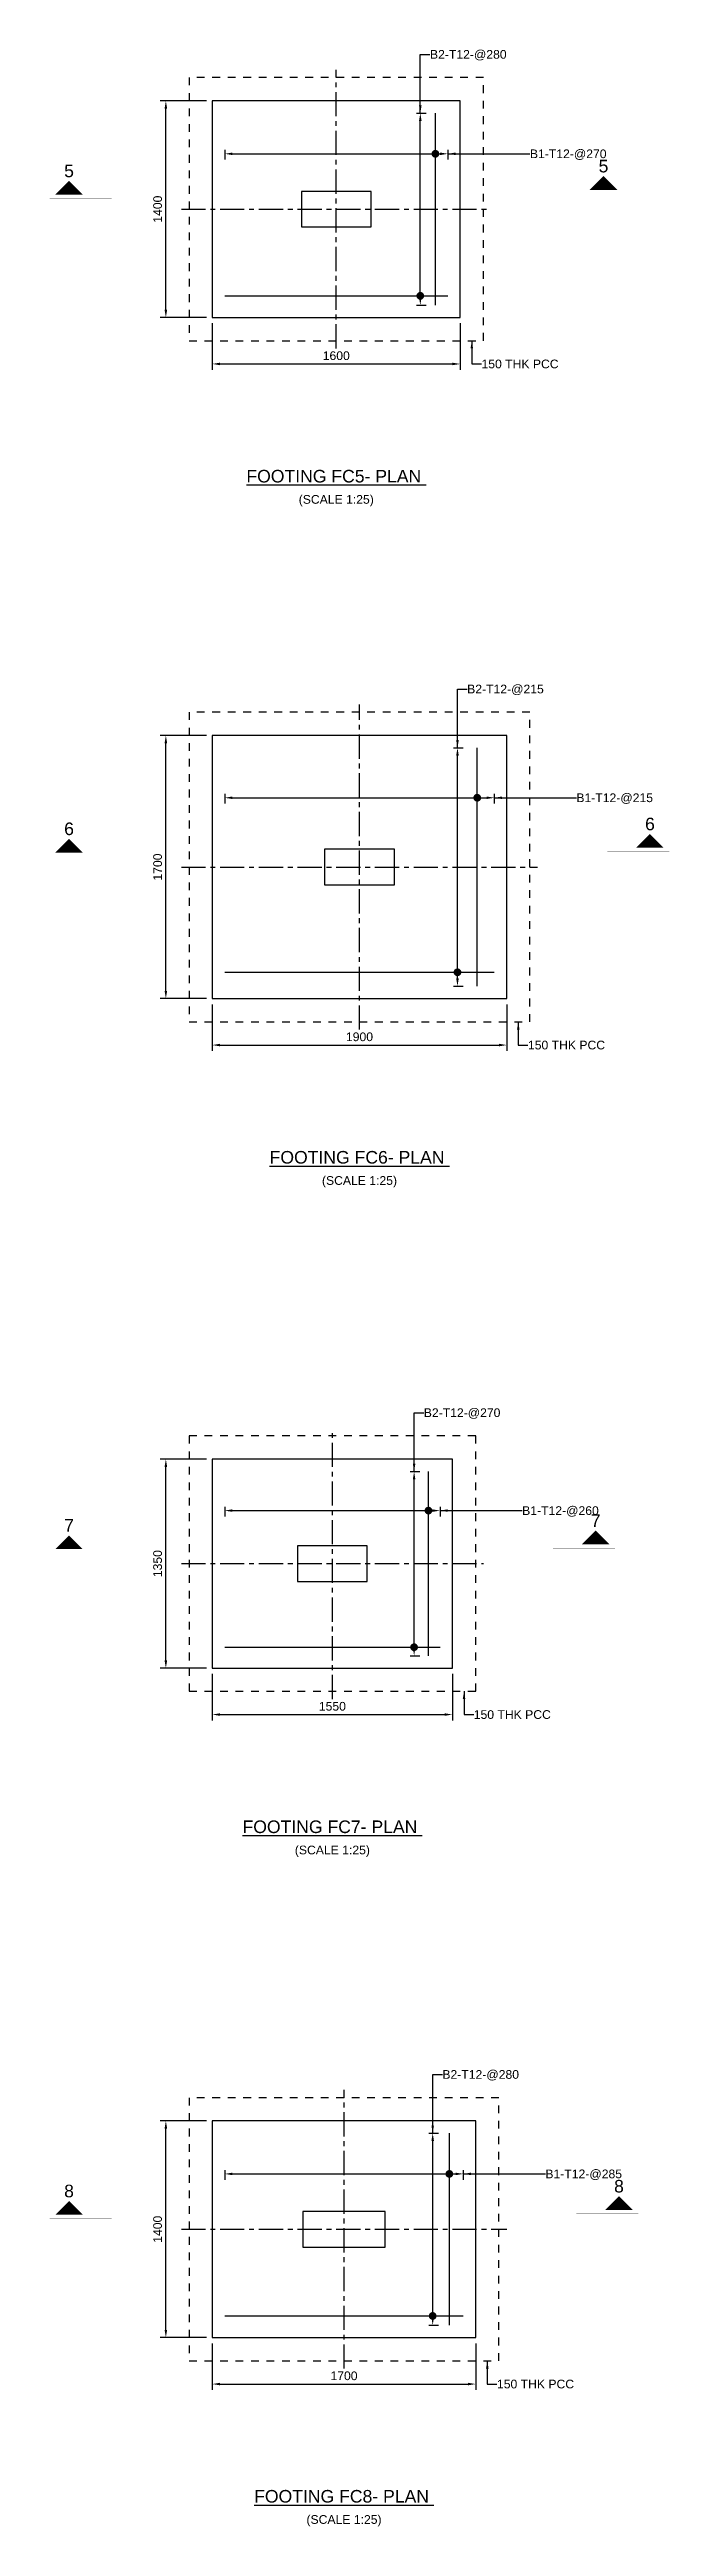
# Model space of a CAD drawing. Header units: inches. Extents: x -3602 to 70100, y -209600 to 630.
# Drawn here: x -3602 to 12402, y -134980 to -70976 of the extents above; entities that cross this region are included whole.
import ezdxf
from ezdxf.enums import TextEntityAlignment as Align

# ---------------------------------------------------------------- set-up
doc = ezdxf.new("R2010")
doc.units = ezdxf.units.IN
doc.header["$LTSCALE"] = 1000
doc.header["$MEASUREMENT"] = 0
doc.linetypes.add('Cline', pattern=[1, 0.625, -0.125, 0.125, -0.125])
doc.linetypes.add('Dashed', pattern=[0.6, 0.2, -0.2, 0.2])
for name, color, linetype in [('Center Line', 1, 'Continuous'), ('Column', 6, 'Continuous'), ('Dim', 31, 'Continuous'), ('Footing', 7, 'Continuous'), ('Labels', 4, 'Continuous'), ('PCC', 2, 'Continuous'), ('Reinforcement', 4, 'Continuous'), ('Section Mark', 5, 'Continuous'), ('Solid', 25, 'Continuous'), ('Text', 31, 'Continuous')]:
    doc.layers.add(name, color=color, linetype=linetype)
doc.styles.add('SC-FTG1', font='SansSerif')
doc.styles.add('SC-FTG2', font='SansSerif')
doc.dimstyles.new('RccFooting', dxfattribs={"dimtxt": 225, "dimasz": 200, "dimexe": 150, "dimexo": 150, "dimgap": 100, "dimtad": 1, "dimtoh": 1, "dimdec": 4, "dimlfac": 0.25, "dimzin": 0, "dimdsep": 46, "dimtxsty": 'SC-FTG2', "dimcen": 0.09, "dimclrd": 8, "dimclre": 8, "dimclrt": 31, "dimadec": 0, "dimazin": 0, "dimtfac": 1, "dimtdec": 0, "dimtix": 1, "dimtofl": 0, "dimtmove": 0, "dimatfit": 3, "dimfxl": 1, "dimtolj": 1, "dimtzin": 0, "dimarcsym": 0})

msp = doc.modelspace()

# ---------------------------------------------------------------- texts
at = {"layer": 'Dim', "style": 'SC-FTG2'}
for p in [(7550, -79100), (8750, -96700), (7350, -114000), (7950, -131300)]:
    msp.add_text('150 THK PCC', height=225, dxfattribs=at).set_placement(p, align=Align.MIDDLE_LEFT)
at = {"layer": 'Labels', "style": 'SC-FTG1'}
for s, p in [('%%uFOOTING FC5- PLAN ', (3800, -82000)), ('%%uFOOTING FC6- PLAN ', (4400, -99600)), ('%%uFOOTING FC7- PLAN ', (3700, -116900)), ('%%uFOOTING FC8- PLAN ', (4000, -134200))]:
    msp.add_text(s, height=325, dxfattribs=at).set_placement(p, align=Align.MIDDLE_CENTER)
at = {"layer": 'Section Mark', "style": 'SC-FTG1'}
for s, p in [('5', (-3100, -74111.5)), ('5', (10700, -73987.5)), ('6', (11900, -90987.5)), ('6', (-3100, -91111.5)), ('7', (-3100, -109111.5)), ('7', (10500, -108987.5)), ('8', (11100, -126187.5)), ('8', (-3100, -126311.5))]:
    msp.add_text(s, height=325, dxfattribs=at).set_placement(p, align=Align.MIDDLE_CENTER)
at = {"layer": 'Text', "style": 'SC-FTG1'}
for s, p in [('B2-T12-@280', (6220, -71100)), ('B1-T12-@270', (8800, -73670)), ('B2-T12-@215', (7180, -87500)), ('B1-T12-@215', (10000, -90310)), ('B2-T12-@270', (6060, -106200)), ('B1-T12-@260', (8600, -108730)), ('B2-T12-@280', (6540, -123300)), ('B1-T12-@285', (9200, -125870))]:
    msp.add_text(s, height=225, dxfattribs=at).set_placement(p, align=Align.MIDDLE_LEFT)
for p in [(3800, -82600), (4400, -100200), (3700, -117500), (4000, -134800)]:
    msp.add_text('(SCALE 1:25)', height=225, dxfattribs=at).set_placement(p, align=Align.MIDDLE_CENTER)

# ---------------------------------------------------------------- blocks, each defined once
blk = doc.blocks.new('*D70')
at = {"color": 8, "linetype": 'ByBlock', "lineweight": -2}
for p, q in [((600, -130250), (600, -131450)), ((7400, -130250), (7400, -131450)), ((800, -131300), (7200, -131300))]:
    blk.add_line(p, q, dxfattribs=at)
at = {"color": 8}
for points in [[(600, -131300), (800, -131267), (800, -131333)], [(7400, -131300), (7200, -131333), (7200, -131267)]]:
    blk.add_solid(points, dxfattribs=at)
at = {"layer": 'DEFPOINTS', "color": 31}
for p in [(600, -130100), (7400, -130100), (600, -131300)]:
    blk.add_point(p, dxfattribs=at)
at = {"color": 31, "insert": (4000, -131088), "char_height": 225, "attachment_point": 5, "style": 'SC-FTG2'}
blk.add_mtext('\\A1;1700', dxfattribs=at)
blk = doc.blocks.new('*D71')
at = {"color": 8, "linetype": 'ByBlock', "lineweight": -2}
for p, q in [((450, -124500), (-750, -124500)), ((-600, -129900), (-600, -124700)), ((450, -130100), (-750, -130100))]:
    blk.add_line(p, q, dxfattribs=at)
at = {"color": 8}
for points in [[(-600, -124500), (-567, -124700), (-633, -124700)], [(-600, -130100), (-633, -129900), (-567, -129900)]]:
    blk.add_solid(points, dxfattribs=at)
at = {"layer": 'DEFPOINTS', "color": 31}
for p in [(600, -124500), (-600, -130100), (600, -130100)]:
    blk.add_point(p, dxfattribs=at)
at = {"color": 31, "insert": (-812, -127300), "char_height": 225, "attachment_point": 5, "rotation": 90, "style": 'SC-FTG2'}
blk.add_mtext('\\A1;1400', dxfattribs=at)
blk = doc.blocks.new('*D72')
at = {"color": 8, "linetype": 'ByBlock', "lineweight": -2}
for p, q in [((6190, -124820), (6440, -124820)), ((6290, -129580), (6290, -125020)), ((6190, -129780), (6440, -129780))]:
    blk.add_line(p, q, dxfattribs=at)
at = {"color": 8}
for points in [[(6290, -124820), (6323, -125020), (6257, -125020)], [(6290, -129780), (6257, -129580), (6323, -129580)]]:
    blk.add_solid(points, dxfattribs=at)
at = {"layer": 'DEFPOINTS', "color": 31}
for p in [(6040, -124820), (6040, -129780), (6290, -129780)]:
    blk.add_point(p, dxfattribs=at)
blk = doc.blocks.new('*D73')
at = {"color": 8, "linetype": 'ByBlock', "lineweight": -2}
for p, q in [((920, -125770), (920, -126020)), ((1120, -125870), (6880, -125870)), ((7080, -125770), (7080, -126020))]:
    blk.add_line(p, q, dxfattribs=at)
at = {"color": 8}
for points in [[(920, -125870), (1120, -125837), (1120, -125903)], [(7080, -125870), (6880, -125903), (6880, -125837)]]:
    blk.add_solid(points, dxfattribs=at)
at = {"layer": 'DEFPOINTS', "color": 31}
for p in [(920, -125620), (920, -125870), (7080, -125620)]:
    blk.add_point(p, dxfattribs=at)
blk = doc.blocks.new('*D60')
at = {"color": 8, "linetype": 'ByBlock', "lineweight": -2}
for p, q in [((600, -112950), (600, -114150)), ((6800, -112950), (6800, -114150)), ((800, -114000), (6600, -114000))]:
    blk.add_line(p, q, dxfattribs=at)
at = {"color": 8}
for points in [[(600, -114000), (800, -113967), (800, -114033)], [(6800, -114000), (6600, -114033), (6600, -113967)]]:
    blk.add_solid(points, dxfattribs=at)
at = {"layer": 'DEFPOINTS', "color": 31}
for p in [(600, -112800), (6800, -112800), (600, -114000)]:
    blk.add_point(p, dxfattribs=at)
at = {"color": 31, "insert": (3700, -113788), "char_height": 225, "attachment_point": 5, "style": 'SC-FTG2'}
blk.add_mtext('\\A1;1550', dxfattribs=at)
blk = doc.blocks.new('*D61')
at = {"color": 8, "linetype": 'ByBlock', "lineweight": -2}
for p, q in [((450, -107400), (-750, -107400)), ((-600, -112600), (-600, -107600)), ((450, -112800), (-750, -112800))]:
    blk.add_line(p, q, dxfattribs=at)
at = {"color": 8}
for points in [[(-600, -107400), (-567, -107600), (-633, -107600)], [(-600, -112800), (-633, -112600), (-567, -112600)]]:
    blk.add_solid(points, dxfattribs=at)
at = {"layer": 'DEFPOINTS', "color": 31}
for p in [(600, -107400), (-600, -112800), (600, -112800)]:
    blk.add_point(p, dxfattribs=at)
at = {"color": 31, "insert": (-812, -110100), "char_height": 225, "attachment_point": 5, "rotation": 90, "style": 'SC-FTG2'}
blk.add_mtext('\\A1;1350', dxfattribs=at)
blk = doc.blocks.new('*D62')
at = {"color": 8, "linetype": 'ByBlock', "lineweight": -2}
for p, q in [((5710, -107720), (5960, -107720)), ((5810, -112280), (5810, -107920)), ((5710, -112480), (5960, -112480))]:
    blk.add_line(p, q, dxfattribs=at)
at = {"color": 8}
for points in [[(5810, -107720), (5843, -107920), (5777, -107920)], [(5810, -112480), (5777, -112280), (5843, -112280)]]:
    blk.add_solid(points, dxfattribs=at)
at = {"layer": 'DEFPOINTS', "color": 31}
for p in [(5560, -107720), (5560, -112480), (5810, -112480)]:
    blk.add_point(p, dxfattribs=at)
blk = doc.blocks.new('*D63')
at = {"color": 8, "linetype": 'ByBlock', "lineweight": -2}
for p, q in [((920, -108630), (920, -108880)), ((1120, -108730), (6280, -108730)), ((6480, -108630), (6480, -108880))]:
    blk.add_line(p, q, dxfattribs=at)
at = {"color": 8}
for points in [[(920, -108730), (1120, -108697), (1120, -108763)], [(6480, -108730), (6280, -108763), (6280, -108697)]]:
    blk.add_solid(points, dxfattribs=at)
at = {"layer": 'DEFPOINTS', "color": 31}
for p in [(920, -108480), (920, -108730), (6480, -108480)]:
    blk.add_point(p, dxfattribs=at)
blk = doc.blocks.new('*D50')
at = {"color": 8, "linetype": 'ByBlock', "lineweight": -2}
for p, q in [((600, -95650), (600, -96850)), ((8200, -95650), (8200, -96850)), ((800, -96700), (8000, -96700))]:
    blk.add_line(p, q, dxfattribs=at)
at = {"color": 8}
for points in [[(600, -96700), (800, -96667), (800, -96733)], [(8200, -96700), (8000, -96733), (8000, -96667)]]:
    blk.add_solid(points, dxfattribs=at)
at = {"layer": 'DEFPOINTS', "color": 31}
for p in [(600, -95500), (8200, -95500), (600, -96700)]:
    blk.add_point(p, dxfattribs=at)
at = {"color": 31, "insert": (4400, -96488), "char_height": 225, "attachment_point": 5, "style": 'SC-FTG2'}
blk.add_mtext('\\A1;1900', dxfattribs=at)
blk = doc.blocks.new('*D51')
at = {"color": 8, "linetype": 'ByBlock', "lineweight": -2}
for p, q in [((450, -88700), (-750, -88700)), ((-600, -95300), (-600, -88900)), ((450, -95500), (-750, -95500))]:
    blk.add_line(p, q, dxfattribs=at)
at = {"color": 8}
for points in [[(-600, -88700), (-567, -88900), (-633, -88900)], [(-600, -95500), (-633, -95300), (-567, -95300)]]:
    blk.add_solid(points, dxfattribs=at)
at = {"layer": 'DEFPOINTS', "color": 31}
for p in [(600, -88700), (-600, -95500), (600, -95500)]:
    blk.add_point(p, dxfattribs=at)
at = {"color": 31, "insert": (-812, -92100), "char_height": 225, "attachment_point": 5, "rotation": 90, "style": 'SC-FTG2'}
blk.add_mtext('\\A1;1700', dxfattribs=at)
blk = doc.blocks.new('*D52')
at = {"color": 8, "linetype": 'ByBlock', "lineweight": -2}
for p, q in [((6830, -89020), (7080, -89020)), ((6930, -94980), (6930, -89220)), ((6830, -95180), (7080, -95180))]:
    blk.add_line(p, q, dxfattribs=at)
at = {"color": 8}
for points in [[(6930, -89020), (6963, -89220), (6897, -89220)], [(6930, -95180), (6897, -94980), (6963, -94980)]]:
    blk.add_solid(points, dxfattribs=at)
at = {"layer": 'DEFPOINTS', "color": 31}
for p in [(6680, -89020), (6680, -95180), (6930, -95180)]:
    blk.add_point(p, dxfattribs=at)
blk = doc.blocks.new('*D53')
at = {"color": 8, "linetype": 'ByBlock', "lineweight": -2}
for p, q in [((920, -90210), (920, -90460)), ((7880, -90210), (7880, -90460)), ((1120, -90310), (7680, -90310))]:
    blk.add_line(p, q, dxfattribs=at)
at = {"color": 8}
for points in [[(920, -90310), (1120, -90277), (1120, -90343)], [(7880, -90310), (7680, -90343), (7680, -90277)]]:
    blk.add_solid(points, dxfattribs=at)
at = {"layer": 'DEFPOINTS', "color": 31}
for p in [(920, -90060), (7880, -90060), (920, -90310)]:
    blk.add_point(p, dxfattribs=at)
blk = doc.blocks.new('*D40')
at = {"color": 8, "linetype": 'ByBlock', "lineweight": -2}
for p, q in [((600, -78050), (600, -79250)), ((7000, -78050), (7000, -79250)), ((800, -79100), (6800, -79100))]:
    blk.add_line(p, q, dxfattribs=at)
at = {"color": 8}
for points in [[(600, -79100), (800, -79067), (800, -79133)], [(7000, -79100), (6800, -79133), (6800, -79067)]]:
    blk.add_solid(points, dxfattribs=at)
at = {"layer": 'DEFPOINTS', "color": 31}
for p in [(600, -77900), (7000, -77900), (600, -79100)]:
    blk.add_point(p, dxfattribs=at)
at = {"color": 31, "insert": (3800, -78888), "char_height": 225, "attachment_point": 5, "style": 'SC-FTG2'}
blk.add_mtext('\\A1;1600', dxfattribs=at)
blk = doc.blocks.new('*D41')
at = {"color": 8, "linetype": 'ByBlock', "lineweight": -2}
for p, q in [((450, -72300), (-750, -72300)), ((-600, -77700), (-600, -72500)), ((450, -77900), (-750, -77900))]:
    blk.add_line(p, q, dxfattribs=at)
at = {"color": 8}
for points in [[(-600, -72300), (-567, -72500), (-633, -72500)], [(-600, -77900), (-633, -77700), (-567, -77700)]]:
    blk.add_solid(points, dxfattribs=at)
at = {"layer": 'DEFPOINTS', "color": 31}
for p in [(600, -72300), (-600, -77900), (600, -77900)]:
    blk.add_point(p, dxfattribs=at)
at = {"color": 31, "insert": (-812, -75100), "char_height": 225, "attachment_point": 5, "rotation": 90, "style": 'SC-FTG2'}
blk.add_mtext('\\A1;1400', dxfattribs=at)
blk = doc.blocks.new('*D42')
at = {"color": 8, "linetype": 'ByBlock', "lineweight": -2}
for p, q in [((5870, -72620), (6120, -72620)), ((5970, -77380), (5970, -72820)), ((5870, -77580), (6120, -77580))]:
    blk.add_line(p, q, dxfattribs=at)
at = {"color": 8}
for points in [[(5970, -72620), (6003, -72820), (5937, -72820)], [(5970, -77580), (5937, -77380), (6003, -77380)]]:
    blk.add_solid(points, dxfattribs=at)
at = {"layer": 'DEFPOINTS', "color": 31}
for p in [(5720, -72620), (5720, -77580), (5970, -77580)]:
    blk.add_point(p, dxfattribs=at)
blk = doc.blocks.new('*D43')
at = {"color": 8, "linetype": 'ByBlock', "lineweight": -2}
for p, q in [((920, -73570), (920, -73820)), ((6680, -73570), (6680, -73820)), ((1120, -73670), (6480, -73670))]:
    blk.add_line(p, q, dxfattribs=at)
at = {"color": 8}
for points in [[(920, -73670), (1120, -73637), (1120, -73703)], [(6680, -73670), (6480, -73703), (6480, -73637)]]:
    blk.add_solid(points, dxfattribs=at)
at = {"layer": 'DEFPOINTS', "color": 31}
for p in [(920, -73420), (6680, -73420), (920, -73670)]:
    blk.add_point(p, dxfattribs=at)

# ---------------------------------------------------------------- dimensions: what is measured, and where the dimension line sits
at = {"layer": 'Dim'}
for p1, p2, distance, text, picture, middle in [((600, -77900), (600, -72300), 1200, '1400', '*D41', (-600, -75100)), ((600, -77900), (7000, -77900), -1200, '1600', '*D40', (3800, -79100)), ((600, -95500), (600, -88700), 1200, '1700', '*D51', (-600, -92100)), ((600, -95500), (8200, -95500), -1200, '1900', '*D50', (4400, -96700)), ((600, -112800), (600, -107400), 1200, '1350', '*D61', (-600, -110100)), ((600, -112800), (6800, -112800), -1200, '1550', '*D60', (3700, -114000)), ((600, -130100), (600, -124500), 1200, '1400', '*D71', (-600, -127300)), ((600, -130100), (7400, -130100), -1200, '1700', '*D70', (4000, -131300))]:
    dim = msp.add_aligned_dim(p1=p1, p2=p2, distance=distance, text=text, dimstyle='RccFooting', dxfattribs=at)
    dim.commit()
    dim.dimension.update_dxf_attribs({"geometry": picture, "text_midpoint": middle})
for base, p1, p2, angle, picture, middle in [((5970, -72620), (5720, -77580), (5720, -72620), 90, '*D42', (5970, -76040)), ((6680, -73670), (920, -73420), (6680, -73420), 0, '*D43', (5060, -73670)), ((6930, -89020), (6680, -95180), (6680, -89020), 90, '*D52', (6930, -93520)), ((7880, -90310), (920, -90060), (7880, -90060), 0, '*D53', (6140, -90310)), ((5810, -107720), (5560, -112480), (5560, -107720), 90, '*D62', (5810, -110960)), ((6480, -108730), (920, -108480), (6480, -108480), 0, '*D63', (4880, -108730)), ((6290, -124820), (6040, -129780), (6040, -124820), 90, '*D72', (6290, -128240)), ((7080, -125870), (920, -125620), (7080, -125620), 0, '*D73', (5420, -125870))]:
    dim = msp.add_linear_dim(base=base, p1=p1, p2=p2, angle=angle, text=' ', dimstyle='RccFooting', override={"dimjust": 0}, dxfattribs=at)
    dim.commit()
    dim.dimension.update_dxf_attribs({"geometry": picture, "text_midpoint": middle, "dimtype": 129})

# ---------------------------------------------------------------- hatches: boundary and pattern name
at = {"layer": 'Solid'}
for points in [[(-3450, -74724), (-3100, -74374), (-2750, -74724), (-3450, -74724)], [(11050, -74600), (10700, -74250), (10350, -74600), (11050, -74600)], [(-3450, -91724), (-3100, -91374), (-2750, -91724), (-3450, -91724)], [(12250, -91600), (11900, -91250), (11550, -91600), (12250, -91600)], [(-3450, -109724), (-3100, -109374), (-2750, -109724), (-3450, -109724)], [(10850, -109600), (10500, -109250), (10150, -109600), (10850, -109600)], [(-3450, -126924), (-3100, -126574), (-2750, -126924), (-3450, -126924)], [(11450, -126800), (11100, -126450), (10750, -126800), (11450, -126800)]]:
    msp.add_hatch(color=256, dxfattribs=at).paths.add_polyline_path(points, flags=0)

# ---------------------------------------------------------------- linework, layer by layer
at = {"layer": 'Center Line', "linetype": 'Cline'}
for points in [[(3800, -78700), (3800, -71500)], [(-200, -75100), (7800, -75100)], [(4400, -96300), (4400, -87900)], [(-200, -92100), (9000, -92100)], [(3700, -113600), (3700, -106600)], [(-200, -110100), (7600, -110100)], [(4000, -130900), (4000, -123700)], [(-200, -127300), (8200, -127300)]]:
    msp.add_lwpolyline(points, dxfattribs=at)
at = {"layer": 'Column'}
for points in [[(2900, -75560), (4700, -75560), (4700, -74640), (2900, -74640), (2900, -75560)], [(3500, -92560), (5300, -92560), (5300, -91640), (3500, -91640), (3500, -92560)], [(2800, -110560), (4600, -110560), (4600, -109640), (2800, -109640), (2800, -110560)], [(2940, -127760), (5060, -127760), (5060, -126840), (2940, -126840), (2940, -127760)]]:
    msp.add_lwpolyline(points, dxfattribs=at)
at = {"layer": 'Dim', "color": 8, "const_width": 100}
for points in [[(6310, -73670, 1), (6410, -73670, 1)], [(5920, -77340, 1), (6020, -77340, 1)], [(7390, -90310, 1), (7490, -90310, 1)], [(6880, -94820, 1), (6980, -94820, 1)], [(6130, -108730, 1), (6230, -108730, 1)], [(5760, -112260, 1), (5860, -112260, 1)], [(6670, -125870, 1), (6770, -125870, 1)], [(6240, -129540, 1), (6340, -129540, 1)]]:
    msp.add_lwpolyline(points, format="xyb", close=True, dxfattribs=at)
at = {"layer": 'Footing'}
for points in [[(600, -77900), (7000, -77900), (7000, -72300), (600, -72300), (600, -77900)], [(600, -95500), (8200, -95500), (8200, -88700), (600, -88700), (600, -95500)], [(600, -112800), (6800, -112800), (6800, -107400), (600, -107400), (600, -112800)], [(600, -130100), (7400, -130100), (7400, -124500), (600, -124500), (600, -130100)]]:
    msp.add_lwpolyline(points, dxfattribs=at)
at = {"layer": 'PCC', "linetype": 'Dashed'}
for points in [[(0, -78500), (7600, -78500), (7600, -71700), (0, -71700), (0, -78500)], [(0, -96100), (8800, -96100), (8800, -88100), (0, -88100), (0, -96100)], [(0, -113400), (7400, -113400), (7400, -106800), (0, -106800), (0, -113400)], [(0, -130700), (8000, -130700), (8000, -123900), (0, -123900), (0, -130700)]]:
    msp.add_lwpolyline(points, dxfattribs=at)
at = {"layer": 'Reinforcement'}
for points in [[(6360, -77580), (6360, -72620)], [(920, -77340), (6680, -77340)], [(7440, -95180), (7440, -89020)], [(920, -94820), (7880, -94820)], [(6180, -112480), (6180, -107720)], [(920, -112260), (6480, -112260)], [(6720, -129780), (6720, -124820)], [(920, -129540), (7080, -129540)]]:
    msp.add_lwpolyline(points, dxfattribs=at)
at = {"layer": 'Section Mark', "const_width": 5}
for points in [[(-2000, -74824), (-3600, -74824)], [(-3450, -74724), (-3100, -74374), (-2750, -74724), (-3450, -74724)], [(9600, -74700), (11200, -74700)], [(11050, -74600), (10700, -74250), (10350, -74600), (11050, -74600)], [(-3450, -91724), (-3100, -91374), (-2750, -91724), (-3450, -91724)], [(12250, -91600), (11900, -91250), (11550, -91600), (12250, -91600)], [(-2000, -91824), (-3600, -91824)], [(10800, -91700), (12400, -91700)], [(-3450, -109724), (-3100, -109374), (-2750, -109724), (-3450, -109724)], [(10850, -109600), (10500, -109250), (10150, -109600), (10850, -109600)], [(-2000, -109824), (-3600, -109824)], [(9400, -109700), (11000, -109700)], [(-3450, -126924), (-3100, -126574), (-2750, -126924), (-3450, -126924)], [(11450, -126800), (11100, -126450), (10750, -126800), (11450, -126800)], [(-2000, -127024), (-3600, -127024)], [(10000, -126900), (11600, -126900)]]:
    msp.add_lwpolyline(points, dxfattribs=at)

msp.set_redraw_order([(e.dxf.handle, doc.entitydb.next_handle()) for e in msp.query("TEXT MTEXT ATTDEF DIMENSION ARC_DIMENSION")])  # texts and dimensions are drawn at this point

# ---------------------------------------------------------------- leaders
at = {"layer": 'Dim', "color": 8}
for points in [[(5970, -72620), (5970, -71100), (6220, -71100)], [(6680, -73670), (8800, -73670), (8800, -73670)], [(7300, -78500), (7300, -79100), (7550, -79100)], [(6930, -89020), (6930, -87500), (7180, -87500)], [(7880, -90310), (10000, -90310), (10000, -90310)], [(8500, -96100), (8500, -96700), (8750, -96700)], [(5810, -107720), (5810, -106200), (6060, -106200)], [(6480, -108730), (8600, -108730), (8600, -108730)], [(7100, -113400), (7100, -114000), (7350, -114000)], [(6290, -124820), (6290, -123300), (6540, -123300)], [(7080, -125870), (9200, -125870), (9200, -125870)], [(7700, -130700), (7700, -131300), (7950, -131300)]]:
    msp.add_leader(points, dimstyle='RccFooting', dxfattribs=at)

doc.saveas('drawing.dxf')
